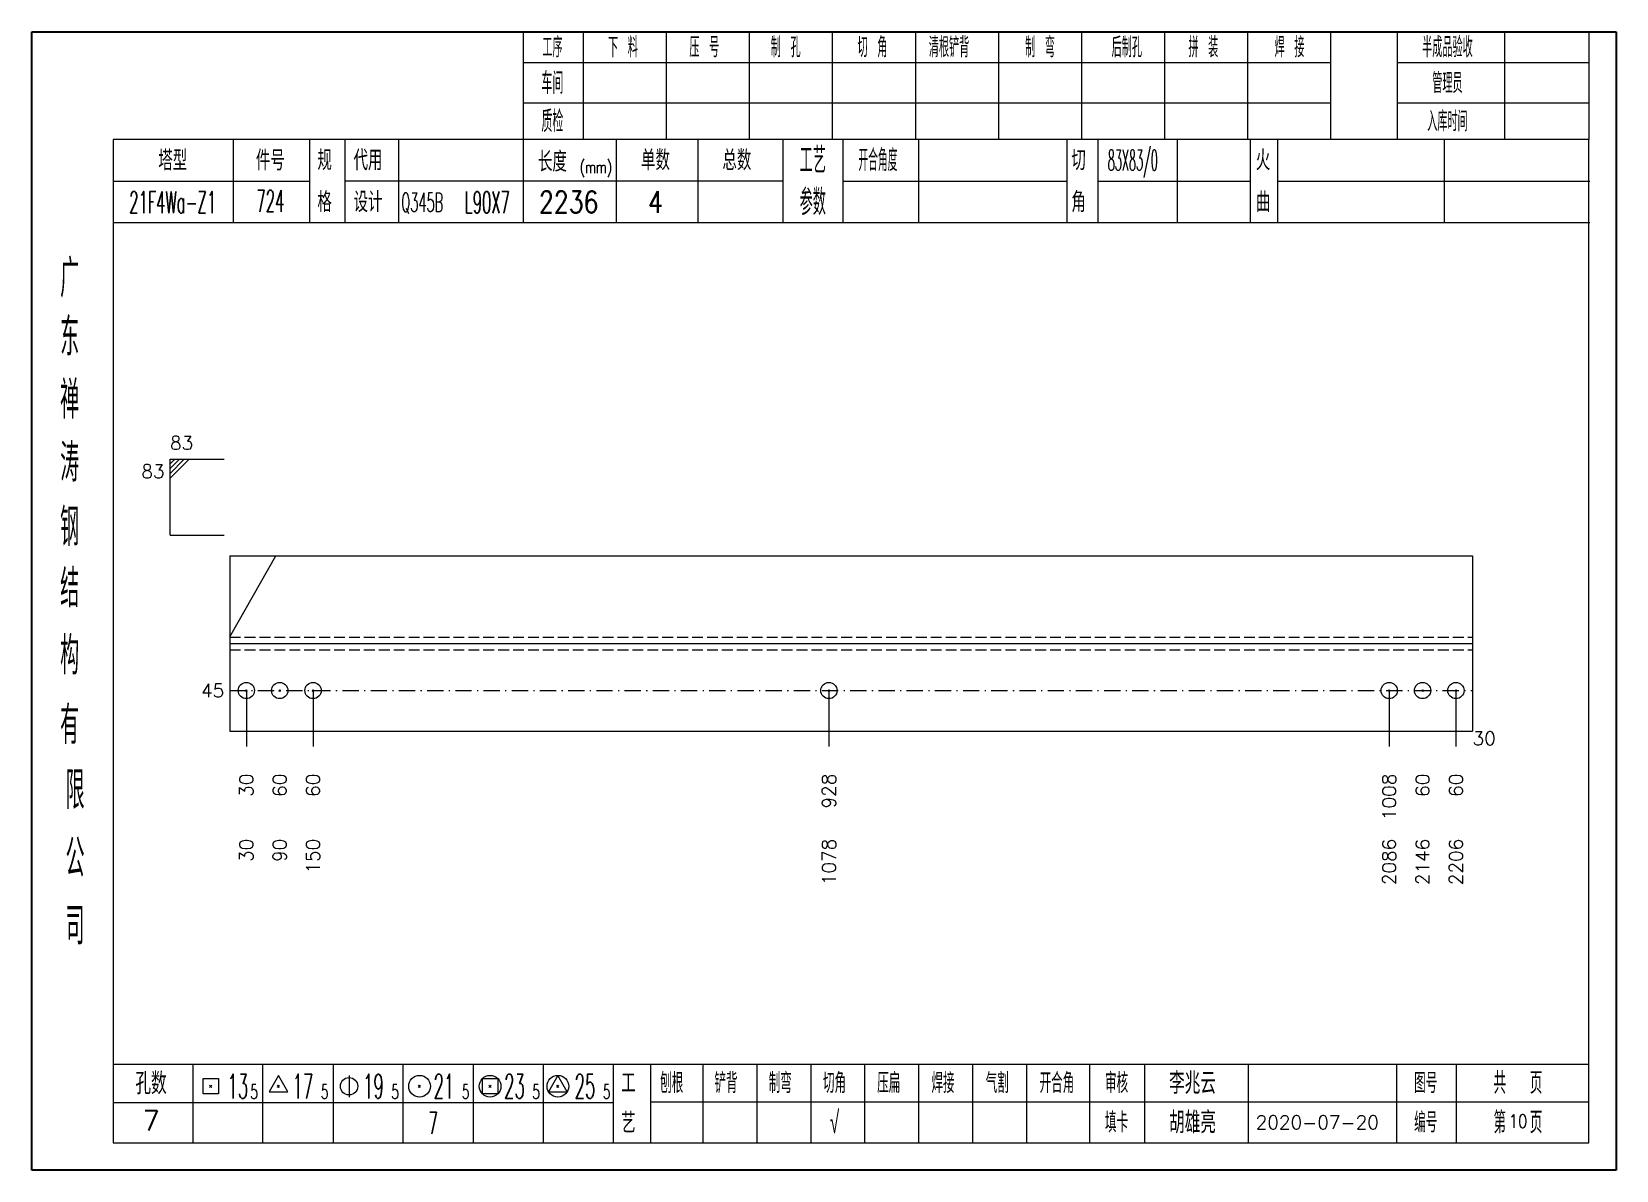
# Model space of a CAD drawing. Extents: x 1310 to 15542, y -76 to 8381.
# Drawn here: x 4325.6 to 4617.7, y 1943.8 to 2153.8 of the extents above; entities that cross this region are included whole.
import ezdxf
from ezdxf.enums import TextEntityAlignment as Align

# ---------------------------------------------------------------- set-up
doc = ezdxf.new("R2010")
doc.units = 0
doc.header["$MEASUREMENT"] = 0
doc.linetypes.add('一点画线', pattern=[5.2, 3, -1, 0.2, -1])
doc.linetypes.add('虚线', pattern=[2.75, 2, -0.75])
doc.layers.get('0').update_dxf_attribs({"linetype": 'CONTINUOUS', "lineweight": 25})
for name, color, linetype, lineweight in [('1', 7, 'CONTINUOUS', 25), ('4', 7, 'CONTINUOUS', 25), ('5', 7, 'CONTINUOUS', 25)]:
    doc.layers.add(name, color=color, linetype=linetype, lineweight=lineweight)
doc.styles.get("Standard").update_dxf_attribs({"font": 'simplex.shx', "width": 0.7, "height": 3, "bigfont": 'gbhzfs.shx'})

msp = doc.modelspace()

# ---------------------------------------------------------------- texts
at = {"color": 7, "linetype": 'Continuous', "lineweight": 13}
msp.add_text('83', height=2.5, dxfattribs=at).set_placement((4351.092, 2075.974), align=Align.BOTTOM_LEFT)
msp.add_text('83', height=2.5, dxfattribs=at).set_placement((4350.092, 2073.974), align=Align.TOP_RIGHT)
msp.add_text('45', height=2.5, dxfattribs=at).set_placement((4361.092, 2032.307), align=Align.MIDDLE_RIGHT)
at = {"layer": '1', "color": 7, "linetype": 'Continuous', "lineweight": 13}
msp.add_text('30', height=2.5, dxfattribs=at).set_placement((4591.222, 2023.474), align=Align.MIDDLE_LEFT)
at = {"layer": '1', "color": 8, "linetype": 'Continuous', "lineweight": 9}
for s, p in [('30', (4365.166, 2016.974)), ('60', (4371.314, 2016.974)), ('60', (4377.463, 2016.974)), ('928', (4472.558, 2016.974)), ('1008', (4575.851, 2016.974)), ('60', (4581.999, 2016.974)), ('60', (4588.148, 2016.974))]:
    msp.add_text(s, height=2.5, rotation=90, dxfattribs=at).set_placement(p, align=Align.MIDDLE_RIGHT)
at = {"layer": '1', "color": 7, "linetype": 'Continuous', "lineweight": 13}
for s, p in [('30', (4365.166, 2004.974)), ('90', (4371.314, 2004.974)), ('150', (4377.463, 2004.974)), ('1078', (4472.558, 2004.974)), ('2086', (4575.851, 2004.974)), ('2146', (4581.999, 2004.974)), ('2206', (4588.148, 2004.974))]:
    msp.add_text(s, height=2.5, rotation=90, dxfattribs=at).set_placement(p, align=Align.MIDDLE_RIGHT)
at = {"layer": '4', "color": 1, "linetype": 'Continuous', "lineweight": 25}
for s, height, width, p in [('工序', 3.7, 0.7, (4421.592, 2150.931)), ('下 料', 3.7, 0.7, (4434.592, 2150.931)), ('制 孔', 3.7, 0.7, (4464.592, 2150.931)), ('切 角', 3.7, 0.7, (4480.592, 2150.931)), ('清根铲背 ', 3.7, 0.7, (4495.592, 2150.931)), (' 制 弯', 3.7, 0.7, (4510.592, 2150.931)), (' 后制孔', 3.7, 0.7, (4526.592, 2150.931)), ('拼 装', 3.7, 0.7, (4541.592, 2150.931)), (' 焊 接', 3.7, 0.7, (4556.592, 2150.931)), ('半成品验收', 3.7, 0.7, (4586.592, 2150.931)), ('压 号', 3.7, 0.7, (4449.592, 2150.931)), ('车间', 4, 0.7, (4421.592, 2144.331)), ('管理员', 3.7, 0.7, (4586.592, 2144.331)), ('质检', 4, 0.7, (4421.592, 2137.271)), ('入库时间', 3.7, 0.7, (4586.592, 2137.271)), ('工艺', 4.8, 0.7, (4469.592, 2130.091)), ('83X83/0', 3.8, 0.4, (4528.592, 2130.091)), ('(mm)', 2.24, 0.7, (4429.592, 2128.831)), ('开合角度', 4, 0.6, (4481.592, 2130.091)), ('21F4Wa-Z1', 4, 0.5, (4351.592, 2122.351)), ('724', 4, 0.5, (4369.592, 2122.601)), ('Q345B', 3.5, 0.5, (4397.592, 2122.331)), ('L90X7', 4, 0.5, (4409.592, 2122.331)), ('2236', 4, 0.8, (4424.592, 2122.381)), ('4', 4, 0.8, (4440.592, 2122.381)), ('参数', 4.8, 0.7, (4469.592, 2122.381)), ('广', 6.96, 0.7, (4332.592, 2108.301)), ('东', 6.96, 0.7, (4332.592, 2097.511)), ('禅', 6.96, 0.7, (4332.592, 2085.921)), ('涛', 6.96, 0.7, (4332.592, 2074.321)), ('钢', 6.96, 0.7, (4332.592, 2062.431)), ('结', 6.96, 0.7, (4332.592, 2051.121)), ('构', 6.96, 0.7, (4332.592, 2038.741)), ('有', 6.96, 0.7, (4332.592, 2025.931)), ('限', 6.96, 0.7, (4333.592, 2013.931)), ('公', 6.96, 0.7, (4333.592, 2001.391)), ('司', 6.96, 0.7, (4333.592, 1988.911)), ('13', 4.47, 0.5, (4363.592, 1959.331)), ('17', 4.47, 0.5, (4375.592, 1959.331)), ('19', 4.47, 0.5, (4388.592, 1959.331)), ('21', 4.47, 0.5, (4401.592, 1959.331)), ('23', 4.47, 0.5, (4414.592, 1959.331)), ('25', 4.47, 0.5, (4427.592, 1959.331)), ('刨根', 3.7, 0.8, (4443.592, 1959.931)), ('铲背', 3.7, 0.8, (4453.592, 1959.931)), ('制弯', 3.7, 0.8, (4463.592, 1959.931)), ('切角', 3.7, 0.8, (4473.592, 1959.931)), ('压扁', 3.7, 0.8, (4483.592, 1959.931)), ('焊接', 3.7, 0.8, (4493.592, 1959.931)), ('气割', 3.7, 0.8, (4503.592, 1959.931)), ('开合角', 3.7, 0.8, (4514.592, 1959.931)), ('审核', 3.7, 0.8, (4525.592, 1959.931)), ('图号', 3.7, 0.8, (4582.592, 1959.931)), ('共  页', 4, 0.8, (4599.592, 1959.931)), ('5', 2.68, 0.6, (4366.592, 1958.331)), ('5', 2.68, 0.6, (4379.592, 1958.331)), ('5', 2.68, 0.6, (4392.592, 1958.331)), ('5', 2.68, 0.6, (4405.592, 1958.331)), ('5', 2.68, 0.6, (4418.592, 1958.331)), ('5', 2.68, 0.6, (4431.592, 1958.331)), ('7', 4, 0.5, (4399.592, 1952.581)), ('√', 4, 0.6, (4473.592, 1952.661)), ('填卡', 3.7, 0.8, (4525.592, 1952.661)), ('编号', 3.7, 0.8, (4582.592, 1952.661)), ('第  页', 4, 0.8, (4599.592, 1952.661))]:
    msp.add_text(s, height=height, dxfattribs=dict(at, width=width)).set_placement(p, align=Align.MIDDLE_CENTER)
for s, height, p in [('塔型', 3.7, (4351.592, 2130.061)), ('件号', 3.7, (4369.592, 2130.061)), ('规', 3.7, (4379.592, 2130.091)), ('代用', 3.7, (4387.592, 2130.091)), ('长度', 3.7, (4421.592, 2129.831)), ('单数', 3.7, (4440.592, 2130.091)), ('总数', 3.7, (4455.592, 2130.091)), ('切', 3.7, (4518.592, 2130.091)), ('火', 3.7, (4552.592, 2130.091)), ('格', 3.7, (4379.592, 2122.381)), ('设计', 3.7, (4387.592, 2122.381)), ('角', 3.7, (4518.592, 2122.381)), ('曲', 3.7, (4552.592, 2122.381)), ('孔数', 4, (4347.592, 1959.851)), ('工', 3.7, (4435.592, 1959.931)), ('李兆云', 4, (4539.592, 1959.931)), ('7', 3.7, (4347.592, 1953.021)), ('艺', 3.7, (4435.592, 1952.581)), ('胡雄亮', 4, (4539.592, 1952.661)), ('2020-07-20', 2.5, (4562.592, 1952.661))]:
    msp.add_text(s, height=height, dxfattribs=at).set_placement(p, align=Align.MIDDLE_CENTER)
at = {"layer": '4', "color": 6, "linetype": 'Continuous', "lineweight": 25, "width": 0.8}
msp.add_text('10', height=2.5, dxfattribs=at).set_placement((4599.617, 1952.889), align=Align.MIDDLE_CENTER)

# ---------------------------------------------------------------- blocks, each defined once
blk = doc.blocks.new('孔21.5')
at = {"layer": '5', "color": 7, "linetype": 'Continuous', "lineweight": 13}
for p, q in [((-0.1, -0.1), (0.1, 0.1)), ((0.1, -0.1), (-0.1, 0.1))]:
    blk.add_line(p, q, dxfattribs=at)
blk.add_circle((0, 0), 1, dxfattribs=at)
blk = doc.blocks.new('CTJGK')
at = {"color": 6, "linetype": 'Continuous'}
for p, q in [((0, 209.97), (292.13, 209.97)), ((0, 0), (0, 209.97)), ((292.13, 209.97), (292.13, 0)), ((292.13, 0), (0, 0))]:
    blk.add_line(p, q, dxfattribs=at)

# ---------------------------------------------------------------- linework, layer by layer
at = {"color": 7, "linetype": 'Continuous', "lineweight": 13}
for p, q in [((4351.092, 2074.974), (4361.092, 2074.974)), ((4351.092, 2060.974), (4351.092, 2074.974)), ((4351.967, 2074.974), (4351.092, 2074.099)), ((4352.842, 2074.974), (4351.092, 2073.224)), ((4353.717, 2074.974), (4351.092, 2072.349)), ((4354.592, 2074.974), (4351.092, 2071.474)), ((4351.092, 2060.974), (4361.092, 2060.974)), ((4362.092, 2042.232), (4370.597, 2057.141)), ((4365.166, 2032.307), (4365.166, 2021.974)), ((4377.463, 2032.307), (4377.463, 2021.974)), ((4472.558, 2032.307), (4472.558, 2021.974)), ((4575.851, 2032.307), (4575.851, 2021.974)), ((4588.148, 2032.307), (4588.148, 2021.974))]:
    msp.add_line(p, q, dxfattribs=at)
at = {"color": 7, "linetype": 'Continuous', "lineweight": 18}
for p, q in [((4362.092, 2057.141), (4362.092, 2024.807)), ((4362.092, 2057.141), (4591.222, 2057.141)), ((4591.222, 2057.141), (4591.222, 2024.807)), ((4362.092, 2040.974), (4591.222, 2040.974))]:
    msp.add_line(p, q, dxfattribs=at)
at = {"color": 1, "linetype": '虚线', "lineweight": 18}
for p, q in [((4362.092, 2042.141), (4591.222, 2042.141)), ((4362.092, 2039.807), (4591.222, 2039.807))]:
    msp.add_line(p, q, dxfattribs=at)
at = {"color": 3, "linetype": '一点画线', "lineweight": 13}
msp.add_line((4362.092, 2032.307), (4591.222, 2032.307), dxfattribs=at)
at = {"layer": '1', "color": 7, "linetype": 'Continuous', "lineweight": 18}
msp.add_line((4362.092, 2024.807), (4591.222, 2024.807), dxfattribs=at)
at = {"layer": '4', "color": 1, "linetype": 'Continuous', "lineweight": 18}
for p, q in [((4325.592, 2153.801), (4325.592, 1943.831)), ((4617.722, 2153.801), (4325.592, 2153.801)), ((4416.222, 2153.801), (4416.222, 2133.961)), ((4427.252, 2153.801), (4427.252, 2133.941)), ((4442.562, 2153.801), (4442.562, 2133.941)), ((4457.882, 2153.801), (4457.882, 2133.941)), ((4473.192, 2153.801), (4473.192, 2133.941)), ((4488.502, 2153.801), (4488.502, 2133.941)), ((4503.812, 2153.801), (4503.812, 2133.941)), ((4519.132, 2153.801), (4519.132, 2133.941)), ((4534.442, 2153.801), (4534.442, 2133.941)), ((4549.752, 2153.801), (4549.752, 2133.941)), ((4565.062, 2153.801), (4565.062, 2133.961)), ((4565.062, 2153.801), (4565.062, 2133.941)), ((4577.342, 2153.801), (4577.342, 2133.941)), ((4597.092, 2153.801), (4597.092, 2133.941)), ((4612.672, 2153.801), (4612.672, 2133.941)), ((4617.722, 2124.001), (4617.722, 2153.801)), ((4565.062, 2148.071), (4416.222, 2148.071)), ((4612.672, 2148.071), (4577.342, 2148.071)), ((4565.062, 2140.591), (4416.222, 2140.591)), ((4612.672, 2140.591), (4577.342, 2140.591)), ((4340.602, 2133.941), (4340.602, 1948.881)), ((4612.672, 2133.941), (4340.602, 2133.941)), ((4362.722, 2133.951), (4362.722, 2118.531)), ((4376.872, 2118.531), (4376.872, 2133.941)), ((4383.372, 2118.531), (4383.372, 2133.941)), ((4393.242, 2133.941), (4393.242, 2118.531)), ((4416.222, 2133.961), (4416.222, 2118.531)), ((4433.342, 2133.941), (4433.342, 2118.531)), ((4448.392, 2133.941), (4448.392, 2118.531)), ((4464.092, 2133.941), (4464.092, 2118.531)), ((4475.152, 2133.941), (4475.152, 2118.531)), ((4489.102, 2133.941), (4489.102, 2118.531)), ((4516.402, 2133.941), (4516.402, 2118.531)), ((4522.162, 2133.941), (4522.162, 2118.531)), ((4536.782, 2133.941), (4536.782, 2118.531)), ((4550.242, 2133.941), (4550.242, 2118.531)), ((4555.232, 2133.941), (4555.232, 2118.531)), ((4585.972, 2133.941), (4585.972, 2118.531)), ((4612.672, 1948.881), (4612.672, 2133.941)), ((4376.872, 2126.181), (4340.602, 2126.181)), ((4464.092, 2126.231), (4383.372, 2126.231)), ((4475.152, 2126.231), (4516.402, 2126.231)), ((4522.162, 2126.231), (4550.242, 2126.231)), ((4555.232, 2126.231), (4612.852, 2126.231)), ((4617.722, 1943.831), (4617.722, 2124.001)), ((4612.852, 2118.531), (4340.602, 2118.531)), ((4340.602, 1963.411), (4612.672, 1963.411)), ((4355.292, 1963.411), (4355.292, 1948.881)), ((4368.222, 1948.881), (4368.222, 1963.411)), ((4381.152, 1963.411), (4381.152, 1948.881)), ((4394.072, 1948.881), (4394.072, 1963.411)), ((4407.002, 1963.411), (4407.002, 1948.881)), ((4419.932, 1948.881), (4419.932, 1963.411)), ((4432.852, 1948.881), (4432.852, 1963.411)), ((4439.722, 1948.881), (4439.722, 1963.411)), ((4449.382, 1948.881), (4449.382, 1963.411)), ((4459.322, 1948.881), (4459.322, 1963.411)), ((4469.262, 1948.881), (4469.262, 1963.411)), ((4479.212, 1948.881), (4479.212, 1963.411)), ((4489.152, 1948.881), (4489.152, 1963.411)), ((4499.092, 1948.881), (4499.092, 1963.411)), ((4509.042, 1948.881), (4509.042, 1963.411)), ((4520.682, 1948.881), (4520.682, 1963.411)), ((4530.832, 1948.881), (4530.832, 1963.411)), ((4549.892, 1948.881), (4549.892, 1963.411)), ((4577.272, 1948.881), (4577.272, 1963.411)), ((4588.232, 1948.881), (4588.232, 1963.411)), ((4432.852, 1956.281), (4340.602, 1956.281)), ((4439.682, 1956.441), (4612.672, 1956.441)), ((4340.602, 1948.881), (4612.672, 1948.881)), ((4325.592, 1943.831), (4617.722, 1943.831))]:
    msp.add_line(p, q, dxfattribs=at)
at = {"layer": '4', "color": 7, "linetype": 'Continuous', "lineweight": 13}
for p, q in [((4357.178, 1957.917), (4357.178, 1960.745)), ((4357.178, 1960.745), (4360.006, 1960.745)), ((4360.006, 1960.745), (4360.006, 1957.917)), ((4371.092, 1961.331), (4369.36, 1958.331)), ((4372.824, 1958.331), (4371.092, 1961.331)), ((4384.092, 1961.331), (4384.092, 1957.331)), ((4408.678, 1957.917), (4408.678, 1960.745)), ((4408.678, 1960.745), (4411.506, 1960.745)), ((4411.506, 1960.745), (4411.506, 1957.917)), ((4422.592, 1961.331), (4420.86, 1958.331)), ((4424.324, 1958.331), (4422.592, 1961.331)), ((4360.006, 1957.917), (4357.178, 1957.917)), ((4358.392, 1959.131), (4358.792, 1959.531)), ((4358.792, 1959.131), (4358.392, 1959.531)), ((4369.36, 1958.331), (4372.824, 1958.331)), ((4370.892, 1959.131), (4371.292, 1959.531)), ((4371.292, 1959.131), (4370.892, 1959.531)), ((4396.892, 1959.131), (4397.292, 1959.531)), ((4397.292, 1959.131), (4396.892, 1959.531)), ((4411.506, 1957.917), (4408.678, 1957.917)), ((4409.892, 1959.131), (4410.292, 1959.531)), ((4410.292, 1959.131), (4409.892, 1959.531)), ((4420.86, 1958.331), (4424.324, 1958.331)), ((4422.392, 1959.131), (4422.792, 1959.531)), ((4422.792, 1959.131), (4422.392, 1959.531))]:
    msp.add_line(p, q, dxfattribs=at)
for centre, radius in [((4384.092, 1959.331), 1.6), ((4397.092, 1959.331), 2), ((4410.092, 1959.331), 2), ((4422.592, 1959.331), 2)]:
    msp.add_circle(centre, radius, dxfattribs=at)

# ---------------------------------------------------------------- block references
at = {"color": 0, "linetype": 'Continuous'}
msp.add_blockref('CTJGK', (4325.592, 1943.831), dxfattribs=at)
at = {"layer": '1', "color": 8, "linetype": 'Continuous', "lineweight": 9, "xscale": 1.5, "yscale": 1.5, "zscale": 1.5}
for p in [(4365.166, 2032.307), (4371.314, 2032.307), (4377.463, 2032.307), (4472.558, 2032.307), (4575.851, 2032.307), (4581.999, 2032.307), (4588.148, 2032.307)]:
    msp.add_blockref('孔21.5', p, dxfattribs=at)

msp.set_redraw_order([(e.dxf.handle, doc.entitydb.next_handle()) for e in msp.query("TEXT MTEXT ATTDEF DIMENSION ARC_DIMENSION")])  # texts and dimensions are drawn at this point

doc.saveas('drawing.dxf')
